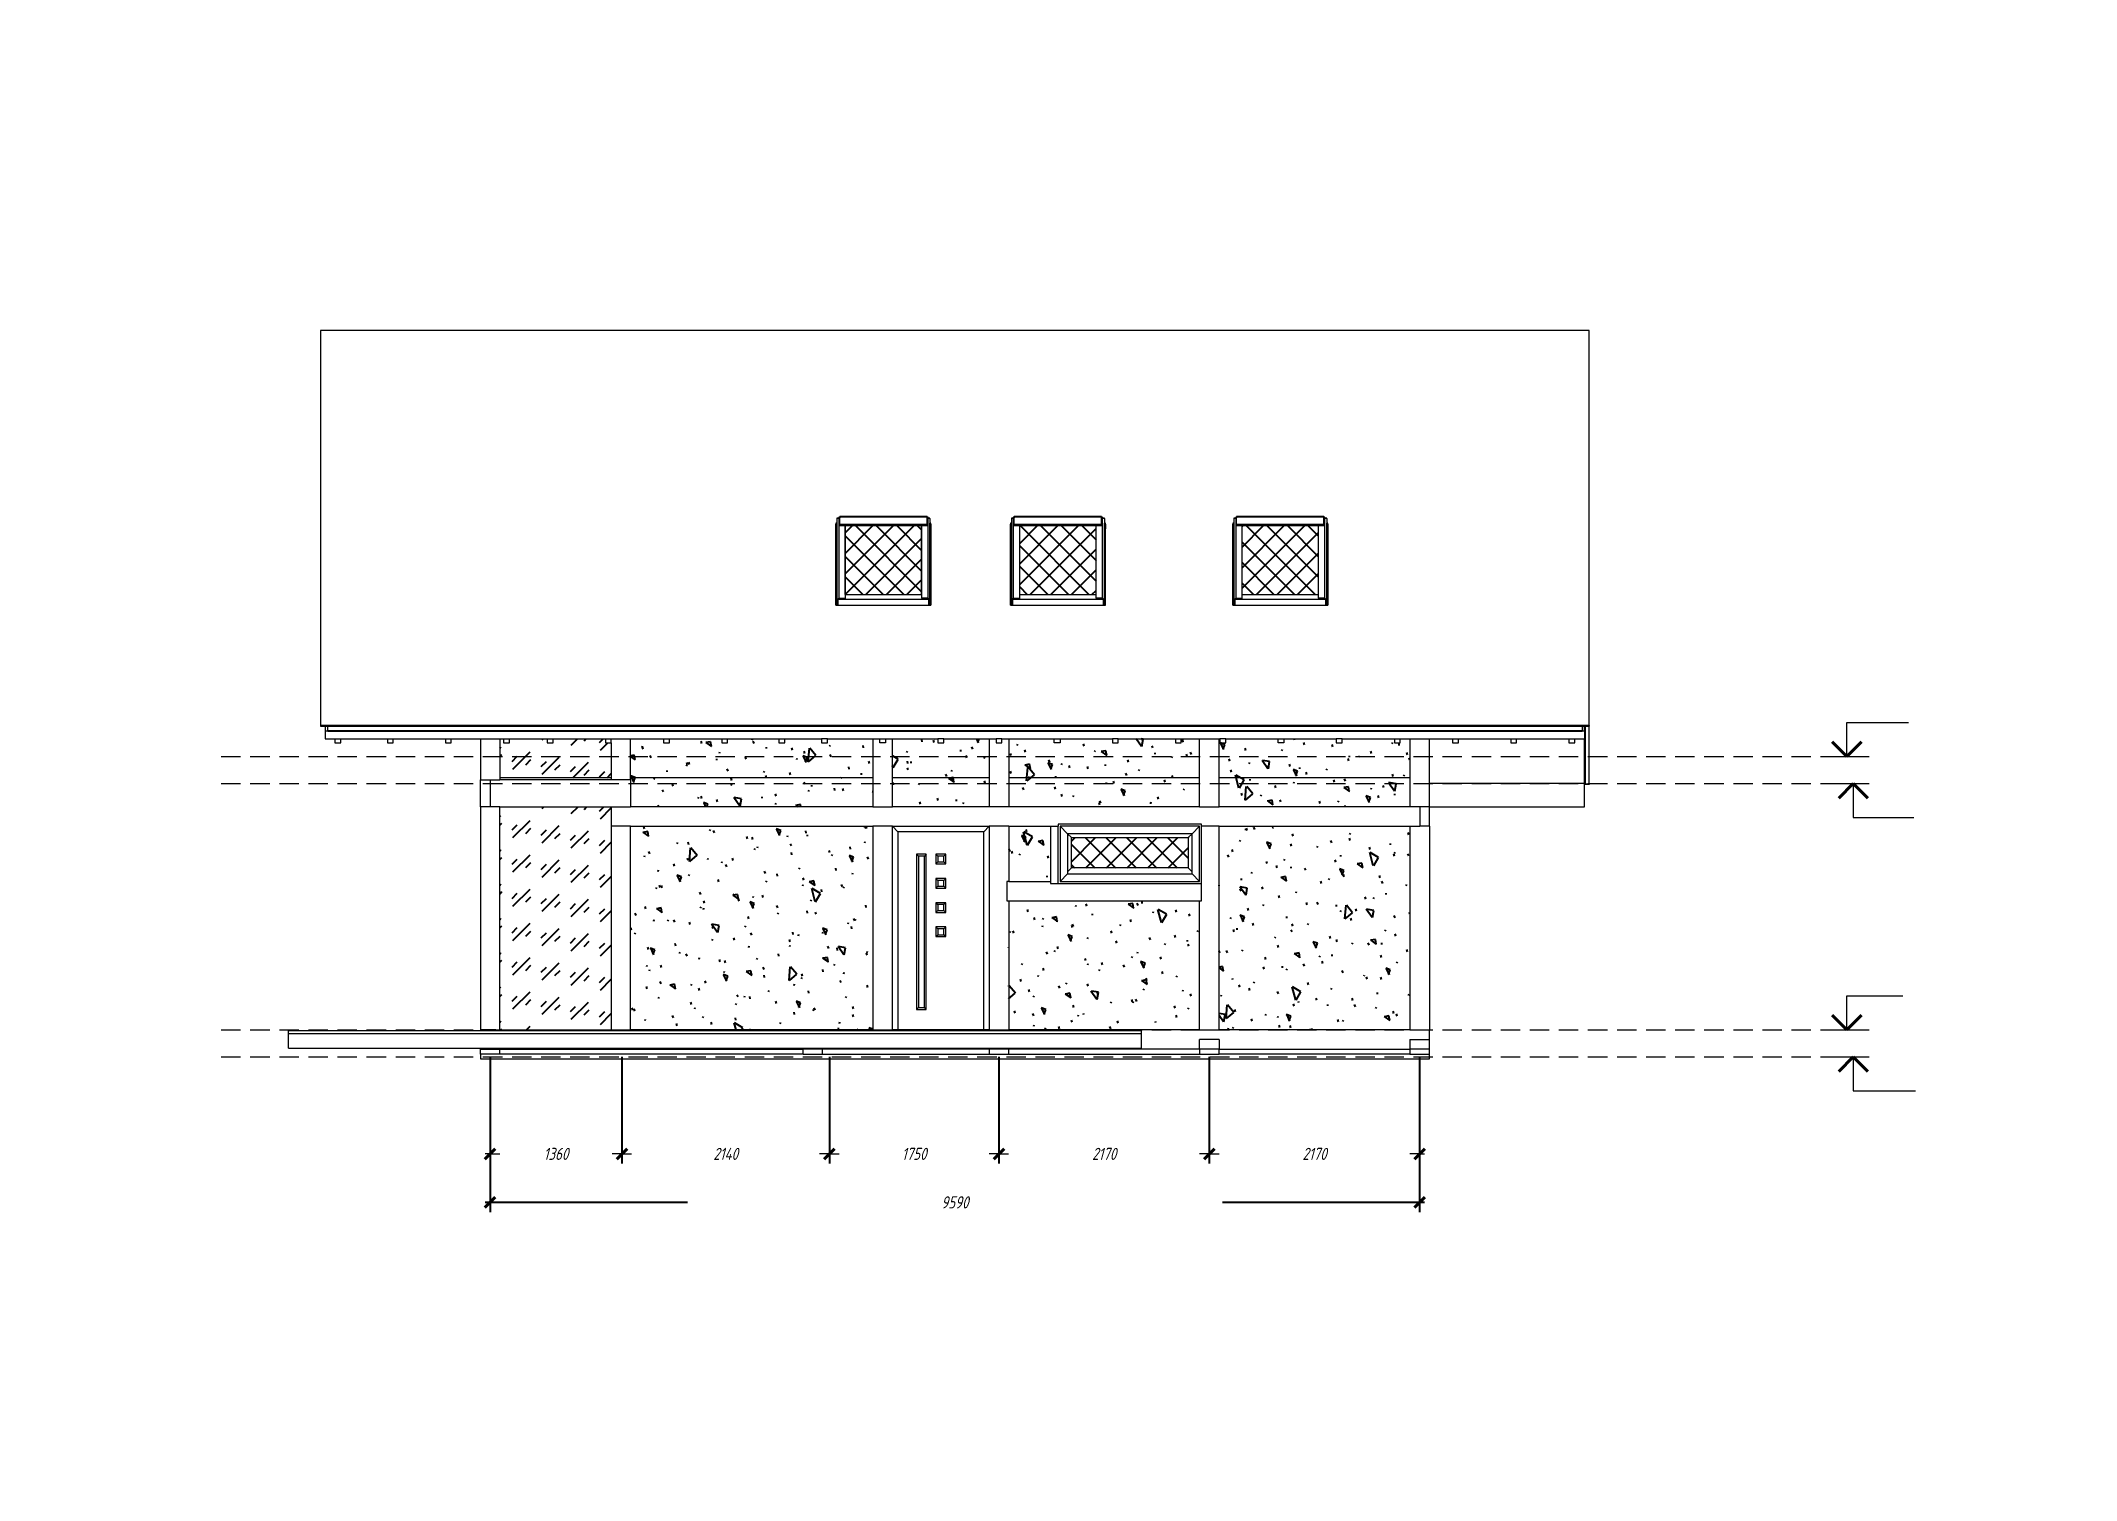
# Model space of a CAD drawing. Header units: millimetres. Extents: x 0 to 6720, y 0 to 297.
# Drawn here: x 4200 to 4620, y 0 to 297 of the extents above; entities that cross this region are included whole.
import ezdxf

# ---------------------------------------------------------------- set-up
doc = ezdxf.new("R2010")
doc.units = ezdxf.units.MM
for name, pattern in [('K5LT32768', [0]), ('K5LT_BASIC', [0]), ('K5LT_DASHED', [6, 4, -2]), ('K5LT_THIN', [0])]:
    doc.linetypes.add(name, pattern=pattern)
doc.layers.add('Системный слой', color=7, linetype='Continuous')
doc.styles.add('KDIMTEXTSTYLE', font='GOST_AU.SHX', dxfattribs={"width": 0.96, "oblique": 15, "height": 5})
doc.styles.add('KTEXTSTYLE', font='GOST_AU.SHX', dxfattribs={"width": 0.96, "height": 5})
doc.dimstyles.new('KDIMSTYLE (0.02)', dxfattribs={"dimtxt": 5, "dimasz": 1, "dimexe": 2, "dimexo": 0, "dimgap": 1, "dimtad": 1, "dimlfac": 50, "dimtxsty": 'KDIMTEXTSTYLE', "dimsah": 1, "dimcen": 0, "dimdle": 1, "dimadec": 0, "dimazin": 0, "dimtfac": 0.667, "dimtmove": 0, "dimatfit": 3, "dimfxl": 0, "dimtvp": 1, "dimtolj": 1, "dimtzin": 0, "dimarcsym": 0})
pattern_1 = [(45, (0, 0), (-2.1213203, 2.1213203), []), (135, (0, 0), (-2.1213203, -2.1213203), [])]

msp = doc.modelspace()

# ---------------------------------------------------------------- blocks, each defined once
blk = doc.blocks.new('U58')
at = {"layer": 'Системный слой', "color": 7, "linetype": 'K5LT32768', "lineweight": 18}
for p, q in [((4519.52, 237.18), (4257.72, 237.18)), ((4257.72, 237.18), (4257.72, 155.75)), ((4519.52, 155.75), (4519.52, 237.18)), ((4364.28, 197.45), (4364.08, 197.45)), ((4364.08, 197.45), (4364.08, 197.29)), ((4364.48, 198.5), (4364.28, 198.5)), ((4364.28, 198.5), (4364.28, 198.42)), ((4364.48, 198.42), (4364.28, 198.42)), ((4364.28, 198.42), (4364.28, 197.45)), ((4364.28, 197.45), (4364.28, 197.29)), ((4364.68, 198.5), (4364.48, 198.5)), ((4364.48, 198.5), (4364.48, 198.42)), ((4364.68, 198.42), (4364.48, 198.42)), ((4364.88, 198.7), (4364.68, 198.7)), ((4364.68, 198.7), (4364.68, 198.58)), ((4364.68, 198.58), (4364.88, 198.58)), ((4364.68, 198.58), (4364.68, 198.5)), ((4364.68, 198.5), (4364.68, 198.42)), ((4364.68, 198.42), (4364.68, 182)), ((4364.88, 198.78), (4364.88, 198.86)), ((4382.88, 198.86), (4364.88, 198.86)), ((4364.88, 198.78), (4382.88, 198.78)), ((4364.88, 198.78), (4364.88, 198.7)), ((4364.88, 198.7), (4364.88, 198.58)), ((4364.88, 197.21), (4364.88, 198.58)), ((4382.88, 198.78), (4382.88, 198.86)), ((4382.88, 198.7), (4382.88, 198.78)), ((4383.08, 198.7), (4382.88, 198.7)), ((4382.88, 198.7), (4382.88, 198.58)), ((4382.88, 198.58), (4383.08, 198.58)), ((4382.88, 197.21), (4382.88, 198.58)), ((4383.08, 198.58), (4383.08, 198.7)), ((4383.08, 198.5), (4383.08, 198.58)), ((4383.28, 198.5), (4383.08, 198.5)), ((4383.08, 198.42), (4383.08, 198.5)), ((4383.08, 182), (4383.08, 198.42)), ((4383.28, 198.42), (4383.08, 198.42)), ((4383.28, 198.42), (4383.28, 198.5)), ((4383.48, 198.5), (4383.28, 198.5)), ((4383.48, 198.42), (4383.28, 198.42)), ((4383.48, 198.42), (4383.48, 198.5)), ((4383.48, 198.42), (4383.48, 197.45)), ((4383.68, 197.45), (4383.48, 197.45)), ((4383.48, 197.29), (4383.48, 197.45)), ((4383.68, 197.29), (4383.68, 197.45)), ((4400.28, 197.45), (4400.08, 197.45)), ((4400.08, 197.45), (4400.08, 197.29)), ((4400.48, 198.5), (4400.28, 198.5)), ((4400.28, 198.5), (4400.28, 198.42)), ((4400.48, 198.42), (4400.28, 198.42)), ((4400.28, 198.42), (4400.28, 197.45)), ((4400.28, 197.45), (4400.28, 197.29)), ((4400.68, 198.5), (4400.48, 198.5)), ((4400.48, 198.5), (4400.48, 198.42)), ((4400.68, 198.42), (4400.48, 198.42)), ((4400.88, 198.7), (4400.68, 198.7)), ((4400.68, 198.7), (4400.68, 198.58)), ((4400.68, 198.58), (4400.88, 198.58)), ((4400.68, 198.58), (4400.68, 198.5)), ((4400.68, 198.5), (4400.68, 198.42)), ((4400.68, 198.42), (4400.68, 182)), ((4400.88, 198.78), (4400.88, 198.86)), ((4418.88, 198.86), (4400.88, 198.86)), ((4400.88, 198.78), (4418.88, 198.78)), ((4400.88, 198.78), (4400.88, 198.7)), ((4400.88, 198.7), (4400.88, 198.58)), ((4400.88, 197.21), (4400.88, 198.58)), ((4418.88, 198.78), (4418.88, 198.86)), ((4418.88, 198.7), (4418.88, 198.78)), ((4419.08, 198.7), (4418.88, 198.7)), ((4418.88, 198.7), (4418.88, 198.58)), ((4418.88, 198.58), (4419.08, 198.58)), ((4418.88, 197.21), (4418.88, 198.58)), ((4419.08, 198.58), (4419.08, 198.7)), ((4419.08, 198.5), (4419.08, 198.58)), ((4419.28, 198.5), (4419.08, 198.5)), ((4419.08, 198.42), (4419.08, 198.5)), ((4419.08, 182), (4419.08, 198.42)), ((4419.28, 198.42), (4419.08, 198.42)), ((4419.28, 198.42), (4419.28, 198.5)), ((4419.48, 198.5), (4419.28, 198.5)), ((4419.48, 198.42), (4419.28, 198.42)), ((4419.48, 198.42), (4419.48, 198.5)), ((4419.48, 198.42), (4419.48, 197.45)), ((4419.68, 197.45), (4419.48, 197.45)), ((4419.48, 197.29), (4419.48, 197.45)), ((4419.68, 197.29), (4419.68, 197.45)), ((4446.16, 197.45), (4445.96, 197.45)), ((4445.96, 197.45), (4445.96, 197.29)), ((4446.36, 198.5), (4446.16, 198.5)), ((4446.16, 198.5), (4446.16, 198.42)), ((4446.36, 198.42), (4446.16, 198.42)), ((4446.16, 198.42), (4446.16, 197.45)), ((4446.16, 197.45), (4446.16, 197.29)), ((4446.56, 198.5), (4446.36, 198.5)), ((4446.36, 198.5), (4446.36, 198.42)), ((4446.56, 198.42), (4446.36, 198.42)), ((4446.76, 198.7), (4446.56, 198.7)), ((4446.56, 198.7), (4446.56, 198.58)), ((4446.56, 198.58), (4446.76, 198.58)), ((4446.56, 198.58), (4446.56, 198.5)), ((4446.56, 198.5), (4446.56, 198.42)), ((4446.56, 198.42), (4446.56, 182)), ((4446.76, 198.78), (4446.76, 198.86)), ((4464.76, 198.86), (4446.76, 198.86)), ((4446.76, 198.78), (4464.76, 198.78)), ((4446.76, 198.78), (4446.76, 198.7)), ((4446.76, 198.7), (4446.76, 198.58)), ((4446.76, 197.21), (4446.76, 198.58)), ((4464.76, 198.78), (4464.76, 198.86)), ((4464.76, 198.7), (4464.76, 198.78)), ((4464.96, 198.7), (4464.76, 198.7)), ((4464.76, 198.7), (4464.76, 198.58)), ((4464.76, 198.58), (4464.96, 198.58)), ((4464.76, 197.21), (4464.76, 198.58)), ((4464.96, 198.58), (4464.96, 198.7)), ((4464.96, 198.5), (4464.96, 198.58)), ((4465.16, 198.5), (4464.96, 198.5)), ((4464.96, 198.42), (4464.96, 198.5)), ((4464.96, 182), (4464.96, 198.42)), ((4465.16, 198.42), (4464.96, 198.42)), ((4465.16, 198.42), (4465.16, 198.5)), ((4465.36, 198.5), (4465.16, 198.5)), ((4465.36, 198.42), (4465.16, 198.42)), ((4465.36, 198.42), (4465.36, 198.5)), ((4465.36, 198.42), (4465.36, 197.45)), ((4465.56, 197.45), (4465.36, 197.45)), ((4465.36, 197.29), (4465.36, 197.45)), ((4465.56, 197.29), (4465.56, 197.45)), ((4364.08, 197.29), (4364.28, 197.29)), ((4364.08, 197.21), (4364.08, 197.29)), ((4364.08, 197.21), (4364.28, 197.21)), ((4364.08, 196.89), (4364.08, 197.21)), ((4364.08, 196.89), (4364.28, 196.89)), ((4364.08, 180.53), (4364.08, 196.89)), ((4364.28, 197.29), (4364.28, 197.21)), ((4364.28, 197.21), (4364.28, 196.89)), ((4364.28, 196.89), (4364.28, 181.84)), ((4364.88, 196.89), (4364.88, 197.21)), ((4382.88, 197.21), (4364.88, 197.21)), ((4365.96, 196.89), (4364.88, 196.89)), ((4365.96, 196.89), (4365.96, 182.75)), ((4366, 196.89), (4365.96, 196.89)), ((4366, 182.75), (4366, 196.89)), ((4381.76, 196.89), (4366, 196.89)), ((4381.76, 182.75), (4381.76, 196.89)), ((4381.8, 196.89), (4381.76, 196.89)), ((4382.88, 196.89), (4381.8, 196.89)), ((4381.8, 182.75), (4381.8, 196.89)), ((4382.88, 196.89), (4382.88, 197.21)), ((4383.48, 197.29), (4383.68, 197.29)), ((4383.48, 197.21), (4383.48, 197.29)), ((4383.48, 197.21), (4383.68, 197.21)), ((4383.48, 196.89), (4383.48, 197.21)), ((4383.48, 196.89), (4383.68, 196.89)), ((4383.48, 181.84), (4383.48, 196.89)), ((4383.68, 197.29), (4383.68, 197.21)), ((4383.68, 197.21), (4383.68, 196.89)), ((4383.68, 196.89), (4383.68, 180.53)), ((4400.08, 197.29), (4400.28, 197.29)), ((4400.08, 197.21), (4400.08, 197.29)), ((4400.08, 197.21), (4400.28, 197.21)), ((4400.08, 196.89), (4400.08, 197.21)), ((4400.08, 196.89), (4400.28, 196.89)), ((4400.08, 180.53), (4400.08, 196.89)), ((4400.28, 197.29), (4400.28, 197.21)), ((4400.28, 197.21), (4400.28, 196.89)), ((4400.28, 196.89), (4400.28, 181.84)), ((4400.88, 196.89), (4400.88, 197.21)), ((4418.88, 197.21), (4400.88, 197.21)), ((4401.96, 196.89), (4400.88, 196.89)), ((4401.96, 196.89), (4401.96, 182.75)), ((4402, 196.89), (4401.96, 196.89)), ((4402, 182.75), (4402, 196.89)), ((4417.76, 196.89), (4402, 196.89)), ((4417.76, 182.75), (4417.76, 196.89)), ((4417.8, 196.89), (4417.76, 196.89)), ((4418.88, 196.89), (4417.8, 196.89)), ((4417.8, 182.75), (4417.8, 196.89)), ((4418.88, 196.89), (4418.88, 197.21)), ((4419.48, 197.29), (4419.68, 197.29)), ((4419.48, 197.21), (4419.48, 197.29)), ((4419.48, 197.21), (4419.68, 197.21)), ((4419.48, 196.89), (4419.48, 197.21)), ((4419.48, 196.89), (4419.68, 196.89)), ((4419.48, 196.29), (4419.48, 196.89)), ((4419.48, 181.84), (4419.48, 196.29)), ((4419.68, 197.29), (4419.68, 197.21)), ((4419.68, 197.21), (4419.68, 196.89)), ((4419.68, 196.89), (4419.68, 196.29)), ((4419.68, 180.53), (4419.68, 196.29)), ((4445.96, 197.29), (4446.16, 197.29)), ((4445.96, 197.21), (4445.96, 197.29)), ((4445.96, 197.21), (4446.16, 197.21)), ((4445.96, 196.89), (4445.96, 197.21)), ((4445.96, 196.89), (4446.16, 196.89)), ((4445.96, 180.53), (4445.96, 196.89)), ((4446.16, 197.29), (4446.16, 197.21)), ((4446.16, 197.21), (4446.16, 196.89)), ((4446.16, 196.89), (4446.16, 181.84)), ((4446.76, 196.89), (4446.76, 197.21)), ((4464.76, 197.21), (4446.76, 197.21)), ((4447.84, 196.89), (4446.76, 196.89)), ((4447.84, 196.89), (4447.84, 182.75)), ((4447.88, 196.89), (4447.84, 196.89)), ((4447.88, 182.75), (4447.88, 196.89)), ((4463.64, 196.89), (4447.88, 196.89)), ((4463.64, 182.75), (4463.64, 196.89)), ((4463.68, 196.89), (4463.64, 196.89)), ((4463.68, 182.75), (4463.68, 196.89)), ((4464.76, 196.89), (4463.68, 196.89)), ((4464.76, 196.89), (4464.76, 197.21)), ((4465.36, 197.29), (4465.56, 197.29)), ((4465.36, 197.21), (4465.36, 197.29)), ((4465.36, 197.21), (4465.56, 197.21)), ((4465.36, 196.89), (4465.36, 197.21)), ((4465.36, 196.89), (4465.56, 196.89)), ((4465.36, 181.84), (4465.36, 196.89)), ((4465.56, 197.29), (4465.56, 197.21)), ((4465.56, 197.21), (4465.56, 196.89)), ((4465.56, 196.89), (4465.56, 180.53)), ((4364.28, 181.84), (4364.68, 181.84)), ((4364.28, 181.81), (4364.28, 181.84)), ((4364.48, 181.81), (4364.28, 181.81)), ((4364.28, 181.81), (4364.28, 181.69)), ((4364.28, 181.69), (4364.48, 181.69)), ((4364.28, 181.69), (4364.28, 180.53)), ((4364.48, 181.81), (4365.96, 181.81)), ((4364.48, 181.81), (4364.48, 181.69)), ((4383.28, 181.69), (4364.48, 181.69)), ((4364.48, 181.69), (4364.48, 180.53)), ((4364.68, 181.84), (4364.68, 182)), ((4364.68, 182), (4365.96, 182)), ((4366, 182.75), (4365.96, 182.75)), ((4365.96, 182.75), (4365.96, 182)), ((4365.96, 182), (4365.96, 181.81)), ((4366, 182.75), (4381.76, 182.75)), ((4366, 182.73), (4366, 182.75)), ((4381.76, 182.75), (4381.76, 182.73)), ((4381.8, 182.75), (4381.76, 182.75)), ((4381.8, 182), (4381.8, 182.75)), ((4381.8, 182), (4381.8, 181.81)), ((4383.08, 182), (4381.8, 182)), ((4381.8, 181.81), (4383.28, 181.81)), ((4383.08, 182), (4383.08, 181.84)), ((4383.08, 181.84), (4383.48, 181.84)), ((4383.28, 181.69), (4383.28, 181.81)), ((4383.48, 181.81), (4383.28, 181.81)), ((4383.28, 180.53), (4383.28, 181.69)), ((4383.28, 181.69), (4383.48, 181.69)), ((4383.48, 181.81), (4383.48, 181.84)), ((4383.48, 181.69), (4383.48, 181.81)), ((4383.48, 180.53), (4383.48, 181.69)), ((4400.28, 181.84), (4400.68, 181.84)), ((4400.28, 181.81), (4400.28, 181.84)), ((4400.48, 181.81), (4400.28, 181.81)), ((4400.28, 181.81), (4400.28, 181.69)), ((4400.28, 181.69), (4400.48, 181.69)), ((4400.28, 181.69), (4400.28, 180.53)), ((4400.48, 181.81), (4401.96, 181.81)), ((4400.48, 181.81), (4400.48, 181.69)), ((4419.28, 181.69), (4400.48, 181.69)), ((4400.48, 181.69), (4400.48, 180.53)), ((4400.68, 181.84), (4400.68, 182)), ((4400.68, 182), (4401.96, 182)), ((4402, 182.75), (4401.96, 182.75)), ((4401.96, 182.75), (4401.96, 182)), ((4401.96, 182), (4401.96, 181.81)), ((4402, 182.75), (4417.76, 182.75)), ((4402, 182.73), (4402, 182.75)), ((4417.76, 182.75), (4417.76, 182.73)), ((4417.8, 182.75), (4417.76, 182.75)), ((4417.8, 182), (4417.8, 182.75)), ((4417.8, 182), (4417.8, 181.81)), ((4419.08, 182), (4417.8, 182)), ((4417.8, 181.81), (4419.28, 181.81)), ((4419.08, 182), (4419.08, 181.84)), ((4419.08, 181.84), (4419.48, 181.84)), ((4419.28, 181.69), (4419.28, 181.81)), ((4419.48, 181.81), (4419.28, 181.81)), ((4419.28, 180.53), (4419.28, 181.69)), ((4419.28, 181.69), (4419.48, 181.69)), ((4419.48, 181.81), (4419.48, 181.84)), ((4419.48, 181.69), (4419.48, 181.81)), ((4419.48, 180.53), (4419.48, 181.69)), ((4446.16, 181.84), (4446.56, 181.84)), ((4446.16, 181.81), (4446.16, 181.84)), ((4446.36, 181.81), (4446.16, 181.81)), ((4446.16, 181.81), (4446.16, 181.69)), ((4446.16, 181.69), (4446.36, 181.69)), ((4446.16, 181.69), (4446.16, 180.53)), ((4446.36, 181.81), (4447.84, 181.81)), ((4446.36, 181.81), (4446.36, 181.69)), ((4465.16, 181.69), (4446.36, 181.69)), ((4446.36, 181.69), (4446.36, 180.53)), ((4446.56, 181.84), (4446.56, 182)), ((4446.56, 182), (4447.84, 182)), ((4447.88, 182.75), (4447.84, 182.75)), ((4447.84, 182.75), (4447.84, 182)), ((4447.84, 182), (4447.84, 181.81)), ((4447.88, 182.75), (4463.64, 182.75)), ((4447.88, 182.73), (4447.88, 182.75)), ((4463.64, 182.75), (4463.64, 182.73)), ((4463.68, 182.75), (4463.64, 182.75)), ((4463.68, 182), (4463.68, 182.75)), ((4463.68, 182), (4463.68, 181.81)), ((4464.96, 182), (4463.68, 182)), ((4463.68, 181.81), (4465.16, 181.81)), ((4464.96, 182), (4464.96, 181.84)), ((4464.96, 181.84), (4465.36, 181.84)), ((4465.16, 181.69), (4465.16, 181.81)), ((4465.36, 181.81), (4465.16, 181.81)), ((4465.16, 180.53), (4465.16, 181.69)), ((4465.16, 181.69), (4465.36, 181.69)), ((4465.36, 181.81), (4465.36, 181.84)), ((4465.36, 181.69), (4465.36, 181.81)), ((4465.36, 180.53), (4465.36, 181.69)), ((4364.08, 180.53), (4364.28, 180.53)), ((4364.28, 180.53), (4364.48, 180.53)), ((4364.48, 180.53), (4383.28, 180.53)), ((4383.28, 180.53), (4383.48, 180.53)), ((4383.48, 180.53), (4383.68, 180.53)), ((4400.08, 180.53), (4400.28, 180.53)), ((4400.28, 180.53), (4400.48, 180.53)), ((4400.48, 180.53), (4419.28, 180.53)), ((4419.28, 180.53), (4419.48, 180.53)), ((4419.48, 180.53), (4419.68, 180.53)), ((4445.96, 180.53), (4446.16, 180.53)), ((4446.16, 180.53), (4446.36, 180.53)), ((4446.36, 180.53), (4465.16, 180.53)), ((4465.16, 180.53), (4465.36, 180.53)), ((4465.36, 180.53), (4465.56, 180.53)), ((4257.72, 155.75), (4257.72, 155.59)), ((4519.52, 155.75), (4257.72, 155.75)), ((4257.72, 155.59), (4258.72, 155.59)), ((4258.72, 155.59), (4258.72, 154.56)), ((4258.72, 155.59), (4259.22, 155.59)), ((4259.22, 154.64), (4259.22, 155.59)), ((4259.22, 155.59), (4518.02, 155.59)), ((4518.02, 155.59), (4518.02, 154.64)), ((4518.02, 155.59), (4518.52, 155.59)), ((4518.52, 154.56), (4518.52, 155.59)), ((4518.52, 155.59), (4518.72, 155.59)), ((4518.72, 143.74), (4518.72, 155.59)), ((4518.72, 155.59), (4519.52, 155.59)), ((4519.52, 155.75), (4519.52, 155.59)), ((4519.52, 143.69), (4519.52, 155.59)), ((4258.72, 154.56), (4258.72, 152.94)), ((4259.22, 154.56), (4258.72, 154.56)), ((4258.72, 152.94), (4260.72, 152.94)), ((4259.22, 154.56), (4259.22, 154.64)), ((4518.02, 154.64), (4259.22, 154.64)), ((4259.22, 154.56), (4518.02, 154.56)), ((4260.72, 152.94), (4261.92, 152.94)), ((4260.72, 152.94), (4260.72, 152.14)), ((4260.72, 152.14), (4261.92, 152.14)), ((4261.92, 152.14), (4261.92, 152.94)), ((4261.92, 152.94), (4271.52, 152.94)), ((4271.52, 152.94), (4272.72, 152.94)), ((4271.52, 152.94), (4271.52, 152.14)), ((4271.52, 152.14), (4272.72, 152.14)), ((4272.72, 152.14), (4272.72, 152.94)), ((4272.72, 152.94), (4283.52, 152.94)), ((4283.52, 152.94), (4284.72, 152.94)), ((4283.52, 152.94), (4283.52, 152.14)), ((4283.52, 152.14), (4284.72, 152.14)), ((4284.72, 152.14), (4284.72, 152.94)), ((4284.72, 152.94), (4290.72, 152.94)), ((4290.72, 152.94), (4290.72, 144.54)), ((4290.72, 152.94), (4294.72, 152.94)), ((4294.72, 152.94), (4294.72, 144.94)), ((4294.72, 152.94), (4295.52, 152.94)), ((4295.52, 152.94), (4296.72, 152.94)), ((4295.52, 152.94), (4295.52, 152.14)), ((4295.52, 152.14), (4296.72, 152.14)), ((4296.72, 152.14), (4296.72, 152.94)), ((4296.72, 152.94), (4304.52, 152.94)), ((4304.52, 152.94), (4305.72, 152.94)), ((4304.52, 152.94), (4304.52, 152.14)), ((4304.52, 152.14), (4305.72, 152.14)), ((4305.72, 152.14), (4305.72, 152.94)), ((4305.72, 152.94), (4316.52, 152.94)), ((4316.52, 152.94), (4317.72, 152.94)), ((4316.52, 152.94), (4316.52, 152.14)), ((4316.52, 152.14), (4317.72, 152.14)), ((4317.72, 152.14), (4317.72, 152.94)), ((4317.72, 152.94), (4321.72, 152.94)), ((4317.72, 152.14), (4317.72, 144.94)), ((4321.72, 144.94), (4321.72, 152.94)), ((4321.72, 152.94), (4328.52, 152.94)), ((4328.52, 152.94), (4329.72, 152.94)), ((4328.52, 152.94), (4328.52, 152.14)), ((4328.52, 152.14), (4329.72, 152.14)), ((4329.72, 152.14), (4329.72, 152.94)), ((4329.72, 152.94), (4340.52, 152.94)), ((4340.52, 152.94), (4341.72, 152.94)), ((4340.52, 152.94), (4340.52, 152.14)), ((4340.52, 152.14), (4341.72, 152.14)), ((4341.72, 152.14), (4341.72, 152.94)), ((4341.72, 152.94), (4352.32, 152.94)), ((4352.32, 152.94), (4353.52, 152.94)), ((4352.32, 152.94), (4352.32, 152.14)), ((4352.32, 152.14), (4353.52, 152.14)), ((4353.52, 152.14), (4353.52, 152.94)), ((4353.52, 152.94), (4361.12, 152.94)), ((4361.12, 152.94), (4361.12, 152.14)), ((4362.32, 152.94), (4361.12, 152.94)), ((4361.12, 152.14), (4362.32, 152.14)), ((4362.32, 152.14), (4362.32, 152.94)), ((4362.32, 152.94), (4371.72, 152.94)), ((4371.72, 152.94), (4371.72, 144.94)), ((4371.72, 152.94), (4373.12, 152.94)), ((4373.12, 152.94), (4374.32, 152.94)), ((4373.12, 152.14), (4373.12, 152.94)), ((4374.32, 152.14), (4373.12, 152.14)), ((4374.32, 152.94), (4374.32, 152.14)), ((4374.32, 152.94), (4375.72, 152.94)), ((4375.72, 144.94), (4375.72, 152.94)), ((4375.72, 152.94), (4385.12, 152.94)), ((4385.12, 152.94), (4385.12, 152.14)), ((4386.32, 152.94), (4385.12, 152.94)), ((4385.12, 152.14), (4386.32, 152.14)), ((4386.32, 152.14), (4386.32, 152.94)), ((4386.32, 152.94), (4395.72, 152.94)), ((4395.72, 152.94), (4395.72, 144.94)), ((4395.72, 152.94), (4397.12, 152.94)), ((4397.12, 152.94), (4397.12, 152.14)), ((4398.32, 152.94), (4397.12, 152.94)), ((4397.12, 152.14), (4398.32, 152.14)), ((4398.32, 152.14), (4398.32, 152.94)), ((4398.32, 152.94), (4399.72, 152.94)), ((4399.72, 152.94), (4399.72, 144.94)), ((4399.72, 152.94), (4409.12, 152.94)), ((4409.12, 152.94), (4410.32, 152.94)), ((4409.12, 152.14), (4409.12, 152.94)), ((4410.32, 152.14), (4409.12, 152.14)), ((4410.32, 152.94), (4410.32, 152.14)), ((4410.32, 152.94), (4421.12, 152.94)), ((4421.12, 152.94), (4421.12, 152.14)), ((4422.32, 152.94), (4421.12, 152.94)), ((4421.12, 152.14), (4422.32, 152.14)), ((4422.32, 152.14), (4422.32, 152.94)), ((4422.32, 152.94), (4434.12, 152.94)), ((4434.12, 152.94), (4435.32, 152.94)), ((4434.12, 152.94), (4434.12, 152.14)), ((4434.12, 152.14), (4435.32, 152.14)), ((4435.32, 152.14), (4435.32, 152.94)), ((4435.32, 152.94), (4439.12, 152.94)), ((4439.12, 144.94), (4439.12, 152.94)), ((4439.12, 152.94), (4443.12, 152.94)), ((4443.12, 144.94), (4443.12, 152.94)), ((4443.12, 152.94), (4443.32, 152.94)), ((4443.32, 152.94), (4443.32, 152.14)), ((4444.52, 152.94), (4443.32, 152.94)), ((4443.32, 152.14), (4444.52, 152.14)), ((4444.52, 152.14), (4444.52, 152.94)), ((4444.52, 152.94), (4455.32, 152.94)), ((4455.32, 152.94), (4456.52, 152.94)), ((4455.32, 152.14), (4455.32, 152.94)), ((4456.52, 152.14), (4455.32, 152.14)), ((4456.52, 152.94), (4456.52, 152.14)), ((4456.52, 152.94), (4467.32, 152.94)), ((4467.32, 152.94), (4467.32, 152.14)), ((4468.52, 152.94), (4467.32, 152.94)), ((4467.32, 152.14), (4468.52, 152.14)), ((4468.52, 152.14), (4468.52, 152.94)), ((4468.52, 152.94), (4479.32, 152.94)), ((4479.32, 152.94), (4480.52, 152.94)), ((4479.32, 152.94), (4479.32, 152.14)), ((4479.32, 152.14), (4480.52, 152.14)), ((4480.52, 152.14), (4480.52, 152.94)), ((4480.52, 152.94), (4482.52, 152.94)), ((4482.52, 152.94), (4482.52, 144.94)), ((4482.52, 152.94), (4486.52, 152.94)), ((4486.52, 143.74), (4486.52, 152.94)), ((4486.52, 152.94), (4491.32, 152.94)), ((4491.32, 152.94), (4492.52, 152.94)), ((4491.32, 152.94), (4491.32, 152.14)), ((4491.32, 152.14), (4492.52, 152.14)), ((4492.52, 152.14), (4492.52, 152.94)), ((4492.52, 152.94), (4503.32, 152.94)), ((4503.32, 152.94), (4504.52, 152.94)), ((4503.32, 152.94), (4503.32, 152.14)), ((4503.32, 152.14), (4504.52, 152.14)), ((4504.52, 152.14), (4504.52, 152.94)), ((4504.52, 152.94), (4515.32, 152.94)), ((4515.32, 152.94), (4516.52, 152.94)), ((4515.32, 152.94), (4515.32, 152.14)), ((4515.32, 152.14), (4516.52, 152.14)), ((4516.52, 152.14), (4516.52, 152.94)), ((4516.52, 152.94), (4518.52, 152.94)), ((4518.02, 154.64), (4518.02, 154.56)), ((4518.52, 154.56), (4518.02, 154.56)), ((4518.52, 154.56), (4518.52, 152.94)), ((4518.52, 143.74), (4518.52, 152.94)), ((4290.72, 144.54), (4292.72, 144.54)), ((4290.72, 138.94), (4290.72, 144.54)), ((4292.72, 144.54), (4292.72, 138.94)), ((4292.72, 144.54), (4294.72, 144.54)), ((4317.72, 144.94), (4294.72, 144.94)), ((4294.72, 144.94), (4294.72, 144.54)), ((4317.72, 144.54), (4294.72, 144.54)), ((4317.72, 144.94), (4317.72, 144.54)), ((4321.72, 144.54), (4317.72, 144.54)), ((4371.72, 144.94), (4321.72, 144.94)), ((4321.72, 144.54), (4321.72, 144.94)), ((4321.72, 144.54), (4321.72, 138.94)), ((4371.72, 144.94), (4371.72, 138.94)), ((4395.72, 144.94), (4375.72, 144.94)), ((4375.72, 138.94), (4375.72, 144.94)), ((4395.72, 144.94), (4395.72, 138.94)), ((4439.12, 144.94), (4399.72, 144.94)), ((4399.72, 144.94), (4399.72, 138.94)), ((4439.12, 138.94), (4439.12, 144.94)), ((4482.52, 144.94), (4443.12, 144.94)), ((4443.12, 138.94), (4443.12, 144.94)), ((4482.52, 144.94), (4482.52, 138.94)), ((4486.52, 138.94), (4486.52, 143.74)), ((4518.52, 143.74), (4486.52, 143.74)), ((4518.52, 143.74), (4518.72, 143.74)), ((4518.52, 143.69), (4518.52, 143.74)), ((4518.52, 143.69), (4519.52, 143.69)), ((4518.52, 143.53), (4518.52, 143.69)), ((4519.52, 143.53), (4518.52, 143.53)), ((4518.52, 138.94), (4518.52, 143.53)), ((4519.52, 143.69), (4519.52, 143.53)), ((4290.72, 138.94), (4290.72, 92.94)), ((4292.72, 138.94), (4290.72, 138.94)), ((4294.72, 138.94), (4292.72, 138.94)), ((4294.72, 92.94), (4294.72, 138.94)), ((4294.72, 138.94), (4317.72, 138.94)), ((4317.72, 138.94), (4317.72, 134.94)), ((4317.72, 138.94), (4321.72, 138.94)), ((4371.72, 138.94), (4321.72, 138.94)), ((4371.72, 138.94), (4375.72, 138.94)), ((4395.72, 138.94), (4375.72, 138.94)), ((4399.72, 138.94), (4395.72, 138.94)), ((4439.12, 138.94), (4399.72, 138.94)), ((4439.12, 138.94), (4443.12, 138.94)), ((4482.52, 138.94), (4443.12, 138.94)), ((4484.52, 138.94), (4482.52, 138.94)), ((4486.52, 138.94), (4484.52, 138.94)), ((4484.52, 138.94), (4484.52, 134.94)), ((4486.52, 138.94), (4518.52, 138.94)), ((4486.52, 134.94), (4486.52, 138.94)), ((4321.72, 134.94), (4317.72, 134.94)), ((4317.72, 134.94), (4317.72, 92.94)), ((4321.72, 92.94), (4321.72, 134.94)), ((4321.72, 134.94), (4371.72, 134.94)), ((4375.72, 134.94), (4371.72, 134.94)), ((4371.72, 134.94), (4371.72, 92.94)), ((4375.72, 92.94), (4375.72, 134.94)), ((4376.88, 133.78), (4375.72, 134.94)), ((4375.72, 134.94), (4395.72, 134.94)), ((4394.56, 133.78), (4395.72, 134.94)), ((4395.72, 134.94), (4395.72, 92.94)), ((4399.72, 134.94), (4395.72, 134.94)), ((4399.72, 134.94), (4399.72, 123.54)), ((4399.72, 134.94), (4408.32, 134.94)), ((4408.32, 134.94), (4409.92, 134.94)), ((4408.32, 134.94), (4408.32, 123.54)), ((4409.92, 135.34), (4409.92, 134.94)), ((4439.52, 135.34), (4409.92, 135.34)), ((4409.92, 123.14), (4409.92, 134.94)), ((4439.12, 134.94), (4410.32, 134.94)), ((4410.32, 134.94), (4410.32, 123.54)), ((4411.88, 133.38), (4410.32, 134.94)), ((4437.56, 133.38), (4439.12, 134.94)), ((4439.12, 123.54), (4439.12, 134.94)), ((4439.52, 134.94), (4439.52, 135.34)), ((4443.12, 134.94), (4439.52, 134.94)), ((4439.52, 123.14), (4439.52, 134.94)), ((4443.12, 92.94), (4443.12, 134.94)), ((4443.12, 134.94), (4482.52, 134.94)), ((4482.52, 134.94), (4482.52, 92.94)), ((4482.52, 134.94), (4484.52, 134.94)), ((4486.52, 134.94), (4484.52, 134.94)), ((4486.52, 134.94), (4486.52, 92.94)), ((4394.56, 133.78), (4376.88, 133.78)), ((4376.88, 133.78), (4376.88, 92.94)), ((4394.56, 92.94), (4394.56, 133.78)), ((4437.56, 133.38), (4411.88, 133.38)), ((4411.88, 133.38), (4412.68, 132.58)), ((4411.88, 133.38), (4411.88, 125.56)), ((4412.68, 126.36), (4412.68, 132.58)), ((4412.68, 132.58), (4436.76, 132.58)), ((4437.56, 133.38), (4436.76, 132.58)), ((4436.76, 132.58), (4436.76, 126.36)), ((4437.56, 125.56), (4437.56, 133.38)), ((4382.72, 129.16), (4380.72, 129.16)), ((4380.72, 129.16), (4380.72, 97.16)), ((4380.72, 129.16), (4381.12, 128.76)), ((4381.12, 128.76), (4381.12, 97.56)), ((4382.32, 128.76), (4381.12, 128.76)), ((4382.72, 129.16), (4382.32, 128.76)), ((4382.32, 97.56), (4382.32, 128.76)), ((4382.72, 97.16), (4382.72, 129.16)), ((4384.72, 129.16), (4384.72, 127.16)), ((4386.72, 129.16), (4384.72, 129.16)), ((4384.72, 129.16), (4385.12, 128.76)), ((4384.72, 127.16), (4385.12, 127.56)), ((4384.72, 127.16), (4386.72, 127.16)), ((4385.12, 128.76), (4385.12, 127.56)), ((4386.32, 128.76), (4385.12, 128.76)), ((4385.12, 127.56), (4386.32, 127.56)), ((4386.72, 129.16), (4386.32, 128.76)), ((4386.32, 127.56), (4386.32, 128.76)), ((4386.72, 127.16), (4386.32, 127.56)), ((4386.72, 127.16), (4386.72, 129.16)), ((4411.88, 125.56), (4412.68, 126.36)), ((4436.76, 126.36), (4412.68, 126.36)), ((4437.56, 125.56), (4436.76, 126.36)), ((4384.72, 124.16), (4384.72, 122.16)), ((4386.72, 124.16), (4384.72, 124.16)), ((4384.72, 124.16), (4385.12, 123.76)), ((4384.72, 122.16), (4385.12, 122.56)), ((4384.72, 122.16), (4386.72, 122.16)), ((4385.12, 123.76), (4385.12, 122.56)), ((4386.32, 123.76), (4385.12, 123.76)), ((4385.12, 122.56), (4386.32, 122.56)), ((4386.72, 124.16), (4386.32, 123.76)), ((4386.32, 122.56), (4386.32, 123.76)), ((4386.72, 122.16), (4386.32, 122.56)), ((4386.72, 122.16), (4386.72, 124.16)), ((4399.32, 123.54), (4399.32, 119.54)), ((4399.72, 123.54), (4399.32, 123.54)), ((4399.72, 123.54), (4408.32, 123.54)), ((4408.32, 123.54), (4408.32, 123.14)), ((4408.32, 123.14), (4409.92, 123.14)), ((4409.92, 123.14), (4439.52, 123.14)), ((4411.88, 125.1), (4410.32, 123.54)), ((4410.32, 123.54), (4439.12, 123.54)), ((4411.88, 125.56), (4411.88, 125.1)), ((4411.88, 125.1), (4437.56, 125.1)), ((4437.56, 125.1), (4437.56, 125.56)), ((4437.56, 125.1), (4439.12, 123.54)), ((4439.52, 119.54), (4439.52, 123.14)), ((4384.72, 119.16), (4384.72, 117.16)), ((4386.72, 119.16), (4384.72, 119.16)), ((4384.72, 119.16), (4385.12, 118.76)), ((4385.12, 118.76), (4385.12, 117.56)), ((4386.32, 118.76), (4385.12, 118.76)), ((4386.72, 119.16), (4386.32, 118.76)), ((4386.32, 117.56), (4386.32, 118.76)), ((4386.72, 117.16), (4386.72, 119.16)), ((4399.32, 119.54), (4399.72, 119.54)), ((4399.72, 119.54), (4399.72, 92.94)), ((4399.72, 119.54), (4439.12, 119.54)), ((4439.12, 92.94), (4439.12, 119.54)), ((4439.12, 119.54), (4439.52, 119.54)), ((4384.72, 117.16), (4385.12, 117.56)), ((4384.72, 117.16), (4386.72, 117.16)), ((4384.72, 114.16), (4384.72, 112.16)), ((4386.72, 114.16), (4384.72, 114.16)), ((4384.72, 114.16), (4385.12, 113.76)), ((4385.12, 117.56), (4386.32, 117.56)), ((4385.12, 113.76), (4385.12, 112.56)), ((4386.32, 113.76), (4385.12, 113.76)), ((4386.72, 117.16), (4386.32, 117.56)), ((4386.72, 114.16), (4386.32, 113.76)), ((4386.32, 112.56), (4386.32, 113.76)), ((4386.72, 112.16), (4386.72, 114.16)), ((4384.72, 112.16), (4385.12, 112.56)), ((4384.72, 112.16), (4386.72, 112.16)), ((4385.12, 112.56), (4386.32, 112.56)), ((4386.72, 112.16), (4386.32, 112.56)), ((4380.72, 97.16), (4381.12, 97.56)), ((4380.72, 97.16), (4382.72, 97.16)), ((4381.12, 97.56), (4382.32, 97.56)), ((4382.72, 97.16), (4382.32, 97.56)), ((4290.72, 92.7), (4251.12, 92.7)), ((4251.12, 92.14), (4251.12, 92.7)), ((4290.72, 92.94), (4290.72, 92.7)), ((4293.92, 92.94), (4290.72, 92.94)), ((4293.92, 92.7), (4290.72, 92.7)), ((4293.92, 92.94), (4293.92, 92.7)), ((4293.92, 92.94), (4294.72, 92.94)), ((4318.52, 92.7), (4293.92, 92.7)), ((4294.72, 92.94), (4317.72, 92.94)), ((4317.72, 92.94), (4318.52, 92.94)), ((4318.52, 92.7), (4318.52, 92.94)), ((4318.52, 92.94), (4321.72, 92.94)), ((4427.12, 92.7), (4318.52, 92.7)), ((4371.72, 92.94), (4321.72, 92.94)), ((4371.72, 92.94), (4375.72, 92.94)), ((4376.88, 92.94), (4375.72, 92.94)), ((4394.56, 92.94), (4376.88, 92.94)), ((4395.72, 92.94), (4394.56, 92.94)), ((4395.72, 92.94), (4399.72, 92.94)), ((4439.12, 92.94), (4399.72, 92.94)), ((4427.12, 92.14), (4427.12, 92.7)), ((4439.12, 92.94), (4443.12, 92.94)), ((4482.52, 92.94), (4443.12, 92.94)), ((4482.52, 92.94), (4486.52, 92.94)), ((4486.52, 90.94), (4486.52, 92.94)), ((4427.12, 92.14), (4251.12, 92.14)), ((4251.12, 89.14), (4251.12, 92.14)), ((4251.12, 89.14), (4290.72, 89.14)), ((4290.72, 89.14), (4290.72, 88.94)), ((4290.72, 89.14), (4294.72, 89.14)), ((4290.72, 88.94), (4294.72, 88.94)), ((4290.72, 87.94), (4290.72, 88.94)), ((4294.72, 88.94), (4294.72, 89.14)), ((4294.72, 89.14), (4357.32, 89.14)), ((4294.72, 87.94), (4294.72, 88.94)), ((4294.72, 88.94), (4357.32, 88.94)), ((4357.32, 89.14), (4357.32, 88.94)), ((4357.32, 89.14), (4361.32, 89.14)), ((4357.32, 87.94), (4357.32, 88.94)), ((4361.32, 88.94), (4357.32, 88.94)), ((4361.32, 88.94), (4361.32, 89.14)), ((4361.32, 89.14), (4395.72, 89.14)), ((4361.32, 87.94), (4361.32, 88.94)), ((4395.72, 88.94), (4361.32, 88.94)), ((4395.72, 89.14), (4395.72, 88.94)), ((4395.72, 89.14), (4399.72, 89.14)), ((4399.72, 88.94), (4395.72, 88.94)), ((4395.72, 88.94), (4395.72, 87.94)), ((4399.72, 88.94), (4399.72, 89.14)), ((4399.72, 89.14), (4427.12, 89.14)), ((4399.72, 87.94), (4399.72, 88.94)), ((4439.12, 88.94), (4399.72, 88.94)), ((4427.12, 89.14), (4427.12, 92.14)), ((4443.12, 90.94), (4439.12, 90.94)), ((4439.12, 88.94), (4439.12, 90.94)), ((4443.12, 88.94), (4439.12, 88.94)), ((4439.12, 88.94), (4439.12, 87.94)), ((4443.12, 90.94), (4443.12, 88.94)), ((4443.12, 87.94), (4443.12, 88.94)), ((4443.12, 88.94), (4482.52, 88.94)), ((4482.52, 90.94), (4486.52, 90.94)), ((4482.52, 90.94), (4482.52, 88.94)), ((4486.52, 88.94), (4482.52, 88.94)), ((4482.52, 88.94), (4482.52, 87.94)), ((4486.52, 88.94), (4486.52, 90.94)), ((4486.52, 87.94), (4486.52, 88.94)), ((4290.72, 87.94), (4290.72, 86.94)), ((4294.72, 87.94), (4290.72, 87.94)), ((4290.72, 86.94), (4486.52, 86.94)), ((4357.32, 87.94), (4294.72, 87.94)), ((4357.32, 87.94), (4361.32, 87.94)), ((4361.32, 87.94), (4395.72, 87.94)), ((4395.72, 87.94), (4399.72, 87.94)), ((4399.72, 87.94), (4439.12, 87.94)), ((4439.12, 87.94), (4443.12, 87.94)), ((4482.52, 87.94), (4443.12, 87.94)), ((4482.52, 87.94), (4486.52, 87.94)), ((4486.52, 86.94), (4486.52, 87.94))]:
    blk.add_line(p, q, dxfattribs=at)
blk = doc.blocks.new('U64')
at = {"layer": 'Системный слой', "color": 7, "linetype": 'K5LT_THIN', "lineweight": 18}
for p, q in [((4572.66, 92.94), (4572.66, 99.94)), ((4572.66, 99.94), (4584.19, 99.94)), ((4567.42, 92.94), (4574.66, 92.94))]:
    blk.add_line(p, q, dxfattribs=at)
at = {"layer": 'Системный слой', "color": 5, "linetype": 'K5LT_BASIC', "lineweight": 40}
for p, q in [((4569.66, 95.94), (4572.66, 92.94)), ((4572.66, 92.94), (4575.66, 95.94))]:
    blk.add_line(p, q, dxfattribs=at)
blk = doc.blocks.new('U65')
at = {"layer": 'Системный слой', "color": 7, "linetype": 'K5LT_THIN', "lineweight": 18}
for p, q in [((4570.07, 87.34), (4575.99, 87.34)), ((4573.99, 87.34), (4573.99, 80.34)), ((4573.99, 80.34), (4586.83, 80.34))]:
    blk.add_line(p, q, dxfattribs=at)
at = {"layer": 'Системный слой', "color": 5, "linetype": 'K5LT_BASIC', "lineweight": 40}
for p, q in [((4573.99, 87.34), (4570.99, 84.34)), ((4576.99, 84.34), (4573.99, 87.34))]:
    blk.add_line(p, q, dxfattribs=at)
blk = doc.blocks.new('U66')
at = {"layer": 'Системный слой', "color": 7, "linetype": 'K5LT_THIN', "lineweight": 18}
for p, q in [((4572.66, 149.34), (4572.66, 156.34)), ((4572.66, 156.34), (4585.38, 156.34)), ((4567.42, 149.34), (4574.66, 149.34))]:
    blk.add_line(p, q, dxfattribs=at)
at = {"layer": 'Системный слой', "color": 5, "linetype": 'K5LT_BASIC', "lineweight": 40}
for p, q in [((4569.66, 152.34), (4572.66, 149.34)), ((4572.66, 149.34), (4575.66, 152.34))]:
    blk.add_line(p, q, dxfattribs=at)
blk = doc.blocks.new('U67')
at = {"layer": 'Системный слой', "color": 7, "linetype": 'K5LT_THIN', "lineweight": 18}
for p, q in [((4570.07, 143.74), (4575.99, 143.74)), ((4573.99, 143.74), (4573.99, 136.74)), ((4573.99, 136.74), (4586.5, 136.74))]:
    blk.add_line(p, q, dxfattribs=at)
at = {"layer": 'Системный слой', "color": 5, "linetype": 'K5LT_BASIC', "lineweight": 40}
for p, q in [((4573.99, 143.74), (4570.99, 140.74)), ((4576.99, 140.74), (4573.99, 143.74))]:
    blk.add_line(p, q, dxfattribs=at)
blk = doc.blocks.new('U63')
at = {"layer": 'Системный слой', "color": 7, "linetype": 'K5LT_DASHED', "lineweight": 18}
for p, q in [((4237.25, 149.34), (4577.25, 149.34)), ((4237.25, 143.74), (4577.25, 143.74)), ((4237.25, 92.94), (4577.25, 92.94)), ((4237.25, 87.34), (4577.25, 87.34))]:
    blk.add_line(p, q, dxfattribs=at)
at = {"layer": 'Системный слой'}
for name in ['U66', 'U67', 'U64', 'U65']:
    blk.add_blockref(name, (0, 0), dxfattribs=at)
blk = doc.blocks.new('KDIMARROW_03')
at = {"layer": 'Системный слой', "color": 0, "linetype": 'K5LT_BASIC', "lineweight": 40}
blk.add_line((-1.06, -1.06), (1.06, 1.06), dxfattribs=at)
at = {"layer": 'Системный слой', "color": 0, "linetype": 'K5LT_THIN', "lineweight": 18}
for q in [(-1, 0), (2, 0)]:
    blk.add_line((0, 0), q, dxfattribs=at)

# ---------------------------------------------------------------- dimensions: what is measured, and where the dimension line sits
at = {"layer": 'Системный слой', "color": 7}
for base, p1, p2, location in [((4292.71762, 67.34244), (4319.91762, 87.34244), (4292.71762, 87.34244), (4306.31762, 67.34244)), ((4292.71762, 57.34244), (4484.51762, 87.34244), (4292.71762, 87.34244), (4388.61762, 57.34244)), ((4319.91762, 67.34244), (4362.71762, 87.34244), (4319.91762, 87.34244), (4341.31762, 67.34244)), ((4362.71762, 67.34244), (4397.71762, 87.34244), (4362.71762, 87.34244), (4380.21762, 67.34244)), ((4397.71762, 67.34244), (4441.11762, 87.34244), (4397.71762, 87.34244), (4419.41762, 67.34244)), ((4441.11762, 67.34244), (4484.51762, 87.34244), (4441.11762, 87.34244), (4462.81762, 67.34244))]:
    msp.add_linear_dim(base=base, p1=p1, p2=p2, location=location, dimstyle='KDIMSTYLE (0.02)', override={"dimexo": 0, "dimpost": '\\H2.5;\\W0.965;\\Q15;<>', "dimblk1": 'KDIMARROW_03', "dimblk2": 'KDIMARROW_03', "dimse1": 0, "dimse2": 0, "dimclrt": 7, "dimtolj": 1}, dxfattribs=at).render()

# ---------------------------------------------------------------- hatches: boundary and pattern name
at = {"layer": 'Системный слой'}
h = msp.add_hatch(dxfattribs=at)
h.set_pattern_fill('', angle=45, style=0, pattern_type=0)
h.set_pattern_definition(pattern_1)
h.paths.add_polyline_path([(4381.75762, 182.74902), (4381.75762, 196.88546), (4365.99762, 196.88546), (4365.99762, 182.74902)])
h.paths.add_polyline_path([(4417.75762, 182.74902), (4417.75762, 196.88546), (4401.99762, 196.88546), (4401.99762, 182.74902)])
h.paths.add_polyline_path([(4447.87762, 196.88544), (4447.87762, 182.74902), (4463.63762, 182.74902), (4463.63762, 196.88544)])
h = msp.add_hatch(dxfattribs=at)
h.set_pattern_fill('', angle=45, style=0, pattern_type=0)
h.set_pattern_definition([(45, (0, 0), (4e-16, 7.071068), [5, -3.5]), (45, (2.6517, 0.884), (4e-16, 7.071068), [1.5, -7]), (45, (-0.177, 1.591), (4e-16, 7.071068), [1.5, -7])])
h.paths.add_polyline_path([(4317.71762, 92.94244), (4317.71762, 134.94244), (4317.71762, 138.94244), (4294.71762, 138.94244), (4294.71762, 92.94244)])
h.paths.add_polyline_path([(4294.71762, 144.94244), (4317.71762, 144.94244), (4317.71762, 152.14244), (4316.51762, 152.14244), (4316.51762, 152.94244), (4305.71762, 152.94244), (4305.71762, 152.14244), (4304.51762, 152.14244), (4304.51762, 152.94244), (4296.7177, 152.94244), (4296.7177, 152.14244), (4295.5177, 152.14244), (4295.5177, 152.94244), (4294.71762, 152.94244)])
h = msp.add_hatch(dxfattribs=at)
h.set_pattern_fill('', angle=40, style=0, pattern_type=0)
h.set_pattern_definition([(40, (7.66, 6.428), (-20.5692, 24.51342), [2, -30]), (130, (9.193, 7.713), (-24.51342, -20.5692), [2, -30]), (85, (7.66, 6.428), (-20.56883, 24.51297), [2.828, -42.426]), (60, (9.193, 7.713), (-27.71281, 16), [2, -30]), (150, (10.192, 9.445), (-16, -27.71281), [2, -30]), (105, (9.193, 7.713), (-27.7123, 15.9997), [2.828, -42.426]), (80, (16.853, 14.141), (-26.0974, 4.60168), [1.5, -25]), (170, (17.114, 15.618), (-4.60168, -26.0974), [1.5, -25]), (125, (16.853, 14.141), (-26.09695, 4.601596), [2.121, -35.355]), (100, (-18.796, -15.771), (-15.756924, -2.77837), [1, -15]), (190, (-18.97, -14.787), (2.77837, -15.756924), [1, -15]), (145, (-18.796, -15.771), (-15.75733, -2.778442), [1.414, -21.213]), (70, (1.233, 14.088), (-15.03508, 5.47232), [1, -15]), (160, (1.575, 15.028), (-5.47232, -15.03508), [1, -15]), (115, (1.233, 14.088), (-15.03547, 5.472463), [1.414, -21.213]), (85, (0, 0), (-9.351857, 7.84492), [0.3, -10]), (65, (0, 0), (-2.4184476, 6.64463), [0.3, -10]), (105, (0, 0), (-6.1930747, 7.6580563), [0.5, -12]), (110, (0, 0), (-7.945929, 1.36463), [0.5, -7])])
h.paths.add_polyline_path([(4371.71762, 134.94244), (4321.71762, 134.94244), (4321.71762, 92.94244), (4371.71762, 92.94244)])
h.paths.add_polyline_path([(4399.71762, 119.54244), (4399.71762, 92.94244), (4439.11762, 92.94244), (4439.11762, 119.54244)])
h.paths.add_polyline_path([(4443.11762, 134.94244), (4443.11762, 92.94244), (4482.51762, 92.94244), (4482.51762, 134.94244)])
h.paths.add_polyline_path([(4408.31762, 123.54244), (4408.31762, 134.94244), (4399.71762, 134.94244), (4399.71762, 123.54244)])
h.paths.add_polyline_path([(4482.51762, 144.94244), (4443.11762, 144.94244), (4443.11762, 138.94244), (4482.51762, 138.94244)])
h.paths.add_polyline_path([(4443.11762, 144.94244), (4482.51762, 144.94244), (4482.51762, 152.94244), (4480.51754, 152.94244), (4480.51754, 152.14244), (4479.31754, 152.14244), (4479.31754, 152.94244), (4468.51754, 152.94244), (4468.51754, 152.14244), (4467.31754, 152.14244), (4467.31754, 152.94244), (4456.51754, 152.94244), (4456.51754, 152.14244), (4455.31754, 152.14244), (4455.31754, 152.94244), (4444.51754, 152.94244), (4444.51754, 152.14244), (4443.31754, 152.14244), (4443.31754, 152.94244), (4443.11762, 152.94244)])
h.paths.add_polyline_path([(4434.11754, 152.94244), (4422.31762, 152.94244), (4422.31762, 152.14244), (4421.11762, 152.14244), (4421.11762, 152.94244), (4410.31762, 152.94244), (4410.31762, 152.14244), (4409.11762, 152.14244), (4409.11762, 152.94244), (4399.71762, 152.94244), (4399.71762, 144.94244), (4439.11762, 144.94244), (4439.11762, 152.94244), (4435.31754, 152.94244), (4435.31754, 152.14244), (4434.11754, 152.14244)])
h.paths.add_polyline_path([(4439.11762, 144.94244), (4399.71762, 144.94244), (4399.71762, 138.94244), (4439.11762, 138.94244)])
h.paths.add_polyline_path([(4395.71762, 144.94244), (4375.71762, 144.94244), (4375.71762, 138.94244), (4395.71762, 138.94244)])
h.paths.add_polyline_path([(4375.71762, 144.94244), (4395.71762, 144.94244), (4395.71762, 152.94244), (4386.31762, 152.94244), (4386.31762, 152.14244), (4385.11762, 152.14244), (4385.11762, 152.94244), (4375.71762, 152.94244)])
h.paths.add_polyline_path([(4321.71762, 144.94244), (4371.71762, 144.94244), (4371.71762, 152.94244), (4362.31762, 152.94244), (4362.31762, 152.14244), (4361.11762, 152.14244), (4361.11762, 152.94244), (4353.5177, 152.94244), (4353.5177, 152.14244), (4352.3177, 152.14244), (4352.3177, 152.94244), (4341.71762, 152.94244), (4341.71762, 152.14244), (4340.51762, 152.14244), (4340.51762, 152.94244), (4329.71762, 152.94244), (4329.71762, 152.14244), (4328.51762, 152.14244), (4328.51762, 152.94244), (4321.71762, 152.94244)])
h.paths.add_polyline_path([(4371.71762, 144.94244), (4321.71762, 144.94244), (4321.71762, 144.54244), (4321.71762, 138.94244), (4371.71762, 138.94244)])
h = msp.add_hatch(dxfattribs=at)
h.set_pattern_fill('', angle=45, style=0, pattern_type=0)
h.set_pattern_definition(pattern_1)
h.paths.add_polyline_path([(4412.67762, 126.36244), (4436.75762, 126.36244), (4436.75762, 132.58244), (4412.67762, 132.58244)])

# ---------------------------------------------------------------- block references
for name in ['U58', 'U63']:
    msp.add_blockref(name, (0, 0), dxfattribs=at)

msp.set_redraw_order([(e.dxf.handle, doc.entitydb.next_handle()) for e in msp.query("TEXT MTEXT ATTDEF DIMENSION ARC_DIMENSION")])  # texts and dimensions are drawn at this point

doc.saveas('drawing.dxf')
